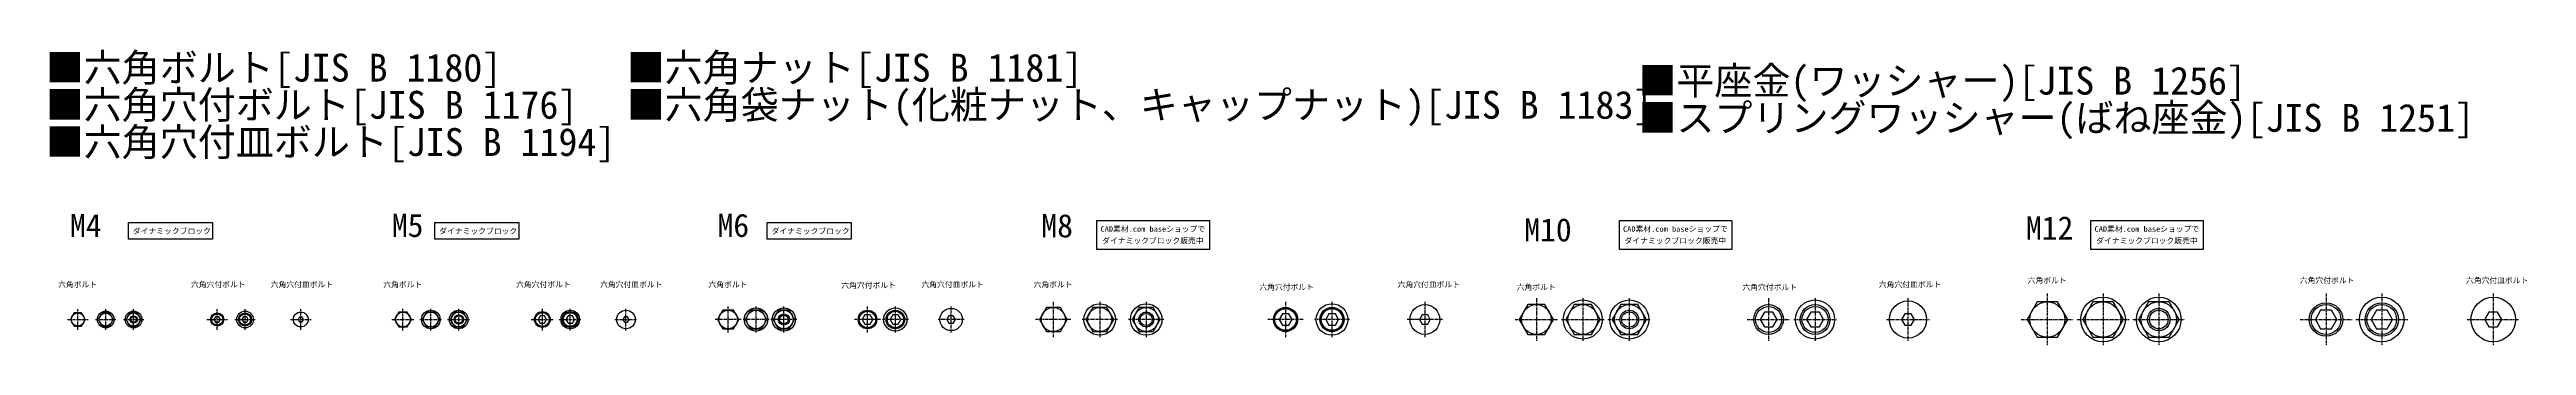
# Model space of a CAD drawing. Header units: millimetres. Extents: x 233 to 3318, y 47 to 2014.
# Drawn here: x 246 to 1579, y 1855 to 2014 of the extents above; entities that cross this region are included whole.
import ezdxf
from ezdxf.enums import TextEntityAlignment as Align

# ---------------------------------------------------------------- set-up
doc = ezdxf.new("R2010")
doc.units = ezdxf.units.MM
doc.linetypes.add('csc_CENTER', pattern=[50.8, 31.75, -6.35, 6.35, -6.35])
doc.styles.add('ＭＳ ゴシック', font='MS Gothic.ttf')

# ---------------------------------------------------------------- blocks, each defined once
blk = doc.blocks.new('*U38')
at = {"color": 0, "linetype": 'csc_CENTER', "lineweight": -2, "ltscale": 0.05}
for points in [[(-5.5, 0), (5.5, 0)], [(0, -5.5), (0, 5.5)]]:
    blk.add_lwpolyline(points, dxfattribs=at)
at = {"color": 0, "linetype": 'ByBlock', "lineweight": -2}
blk.add_lwpolyline([(-2, 3.5), (-4, 0), (-2, -3.5), (2, -3.5), (4, 0), (2, 3.5)], close=True, dxfattribs=at)
blk.add_circle((0, 0), 3.5, dxfattribs=at)
blk = doc.blocks.new('*U39')
at = {"color": 0, "linetype": 'csc_CENTER', "lineweight": -2, "ltscale": 0.05}
for points in [[(-5.5, 0), (5.5, 0)], [(0, -5.5), (0, 5.5)]]:
    blk.add_lwpolyline(points, dxfattribs=at)
at = {"color": 0, "linetype": 'ByBlock', "lineweight": -2}
blk.add_lwpolyline([(-2, 3.5), (-4, 0), (-2, -3.5), (2, -3.5), (4, 0), (2, 3.5)], close=True, dxfattribs=at)
for radius in [4.5, 3.5]:
    blk.add_circle((0, 0), radius, dxfattribs=at)
blk = doc.blocks.new('*U40')
at = {"color": 0, "linetype": 'csc_CENTER', "lineweight": -2, "ltscale": 0.05}
for points in [[(-5.5, 0), (5.5, 0)], [(0, -5.5), (0, 5.5)]]:
    blk.add_lwpolyline(points, dxfattribs=at)
at = {"color": 0, "linetype": 'ByBlock', "lineweight": -2}
blk.add_lwpolyline([(-2, 3.5), (-4, 0), (-2, -3.5), (2, -3.5), (4, 0), (2, 3.5)], close=True, dxfattribs=at)
for radius in [4.5, 3.5, 2, 1.6]:
    blk.add_circle((0, 0), radius, dxfattribs=at)
blk = doc.blocks.new('*U41')
at = {"color": 0, "linetype": 'csc_CENTER', "lineweight": -2, "ltscale": 0.05}
for points in [[(-5.5, 0), (5.5, 0)], [(0, -5.5), (0, 5.5)]]:
    blk.add_lwpolyline(points, dxfattribs=at)
at = {"color": 0, "linetype": 'ByBlock', "lineweight": -2}
blk.add_lwpolyline([(-0.866, -1.5), (0.866, -1.5), (1.732, 0), (0.866, 1.5), (-0.866, 1.5), (-1.732, 0)], close=True, dxfattribs=at)
for radius in [3.5, 3]:
    blk.add_circle((0, 0), radius, dxfattribs=at)
blk = doc.blocks.new('*U42')
at = {"color": 0, "linetype": 'csc_CENTER', "lineweight": -2, "ltscale": 0.05}
for points in [[(-5.5, 0), (5.5, 0)], [(0, -5.5), (0, 5.5)]]:
    blk.add_lwpolyline(points, dxfattribs=at)
at = {"color": 0, "linetype": 'ByBlock', "lineweight": -2}
blk.add_lwpolyline([(-0.866, -1.5), (0.866, -1.5), (1.732, 0), (0.866, 1.5), (-0.866, 1.5), (-1.732, 0)], close=True, dxfattribs=at)
for radius in [4.5, 3.5, 3]:
    blk.add_circle((0, 0), radius, dxfattribs=at)
blk = doc.blocks.new('*U37')
at = {"color": 0, "linetype": 'csc_CENTER', "lineweight": -2, "ltscale": 0.05}
for points in [[(-5.5, 0), (5.5, 0)], [(0, -5.5), (0, 5.5)]]:
    blk.add_lwpolyline(points, dxfattribs=at)
at = {"color": 0, "linetype": 'ByBlock', "lineweight": -2}
blk.add_lwpolyline([(-0.7, -1.2), (0.7, -1.2), (1.4, 0), (0.7, 1.3), (-0.7, 1.3), (-1.4, 0)], close=True, dxfattribs=at)
blk.add_circle((0, 0), 4, dxfattribs=at)
blk = doc.blocks.new('*U7')
at = {"color": 0, "linetype": 'csc_CENTER', "lineweight": -2, "ltscale": 0.05}
for points in [[(-6, 0), (6, 0)], [(0, -6), (0, 6)]]:
    blk.add_lwpolyline(points, dxfattribs=at)
at = {"color": 0, "linetype": 'ByBlock', "lineweight": -2}
blk.add_lwpolyline([(-2.3, 4), (-4.6, 0), (-2.3, -4), (2.3, -4), (4.6, 0), (2.3, 4)], close=True, dxfattribs=at)
blk.add_circle((0, 0), 4, dxfattribs=at)
blk = doc.blocks.new('*U22')
at = {"color": 0, "linetype": 'ByBlock', "lineweight": -2}
blk.add_lwpolyline([(-2.9, 5), (-5.8, 0), (-2.9, -5), (2.9, -5), (5.8, 0), (2.9, 5)], close=True, dxfattribs=at)
at = {"color": 0, "linetype": 'csc_CENTER', "lineweight": -2, "ltscale": 0.05}
for points in [[(0, -7), (0, 7)], [(7, 0), (-7, 0)]]:
    blk.add_lwpolyline(points, dxfattribs=at)
at = {"color": 0, "linetype": 'ByBlock', "lineweight": -2}
blk.add_circle((0, 0), 5, dxfattribs=at)
blk = doc.blocks.new('*U8')
at = {"color": 0, "linetype": 'csc_CENTER', "lineweight": -2, "ltscale": 0.05}
for points in [[(-6, 0), (6, 0)], [(0, -6), (0, 6)]]:
    blk.add_lwpolyline(points, dxfattribs=at)
at = {"color": 0, "linetype": 'ByBlock', "lineweight": -2}
blk.add_lwpolyline([(-2.3, 4), (-4.6, 0), (-2.3, -4), (2.3, -4), (4.6, 0), (2.3, 4)], close=True, dxfattribs=at)
for radius in [5, 4]:
    blk.add_circle((0, 0), radius, dxfattribs=at)
blk = doc.blocks.new('*U9')
at = {"color": 0, "linetype": 'csc_CENTER', "lineweight": -2, "ltscale": 0.05}
for points in [[(-6, 0), (6, 0)], [(0, -6), (0, 6)]]:
    blk.add_lwpolyline(points, dxfattribs=at)
at = {"color": 0, "linetype": 'ByBlock', "lineweight": -2}
blk.add_lwpolyline([(-2.3, 4), (-4.6, 0), (-2.3, -4), (2.3, -4), (4.6, 0), (2.3, 4)], close=True, dxfattribs=at)
for radius in [5, 4, 2.5, 2]:
    blk.add_circle((0, 0), radius, dxfattribs=at)
blk = doc.blocks.new('*U10')
at = {"color": 0, "linetype": 'csc_CENTER', "lineweight": -2, "ltscale": 0.05}
for points in [[(-6, 0), (6, 0)], [(0, -6), (0, 6)]]:
    blk.add_lwpolyline(points, dxfattribs=at)
at = {"color": 0, "linetype": 'ByBlock', "lineweight": -2}
blk.add_lwpolyline([(-1.1548, 2), (-2.3092, 0), (-1.1548, -2), (1.1548, -2), (2.3096, 0), (1.1548, 2)], close=True, dxfattribs=at)
for radius in [4.25, 3.75]:
    blk.add_circle((0, 0), radius, dxfattribs=at)
blk = doc.blocks.new('*U11')
at = {"color": 0, "linetype": 'csc_CENTER', "lineweight": -2, "ltscale": 0.05}
for points in [[(-6, 0), (6, 0)], [(0, -6), (0, 6)]]:
    blk.add_lwpolyline(points, dxfattribs=at)
at = {"color": 0, "linetype": 'ByBlock', "lineweight": -2}
blk.add_lwpolyline([(-1.1548, 2), (-2.3092, 0), (-1.1548, -2), (1.1548, -2), (2.3096, 0), (1.1548, 2)], close=True, dxfattribs=at)
for radius in [5, 4.25, 3.75]:
    blk.add_circle((0, 0), radius, dxfattribs=at)
blk = doc.blocks.new('*U12')
at = {"color": 0, "linetype": 'csc_CENTER', "lineweight": -2, "ltscale": 0.05}
for points in [[(-6, 0), (6, 0)], [(0, -6), (0, 6)]]:
    blk.add_lwpolyline(points, dxfattribs=at)
at = {"color": 0, "linetype": 'ByBlock', "lineweight": -2}
blk.add_lwpolyline([(-0.866, -1.5), (0.866, -1.5), (1.732, 0), (0.866, 1.5), (-0.866, 1.5), (-1.732, 0)], close=True, dxfattribs=at)
blk.add_circle((0, 0), 5, dxfattribs=at)
blk = doc.blocks.new('*U23')
at = {"color": 0, "linetype": 'csc_CENTER', "lineweight": -2, "ltscale": 0.05}
for points in [[(7, 0), (-7, 0)], [(0, -7), (0, 7)]]:
    blk.add_lwpolyline(points, dxfattribs=at)
at = {"color": 0, "linetype": 'ByBlock', "lineweight": -2}
blk.add_lwpolyline([(-2.9, 5), (-5.8, 0), (-2.9, -5), (2.9, -5), (5.8, 0), (2.9, 5)], close=True, dxfattribs=at)
for radius in [6.25, 5]:
    blk.add_circle((0, 0), radius, dxfattribs=at)
blk = doc.blocks.new('*U24')
at = {"color": 0, "linetype": 'ByBlock', "lineweight": -2}
blk.add_lwpolyline([(-2.9, 5), (-5.8, 0), (-2.9, -5), (2.9, -5), (5.8, 0), (2.9, 5)], close=True, dxfattribs=at)
at = {"color": 0, "linetype": 'csc_CENTER', "lineweight": -2, "ltscale": 0.05}
for points in [[(0, -7), (0, 7)], [(7, 0), (-7, 0)]]:
    blk.add_lwpolyline(points, dxfattribs=at)
at = {"color": 0, "linetype": 'ByBlock', "lineweight": -2}
for radius in [6.25, 5, 3, 2.4]:
    blk.add_circle((0, 0), radius, dxfattribs=at)
blk = doc.blocks.new('*U25')
at = {"color": 0, "linetype": 'ByBlock', "lineweight": -2}
blk.add_lwpolyline([(-1.4432, 2.5), (-2.8868, 0), (-1.4432, -2.5), (1.4432, -2.5), (2.8868, 0), (1.4432, 2.5)], close=True, dxfattribs=at)
at = {"color": 0, "linetype": 'csc_CENTER', "lineweight": -2, "ltscale": 0.05}
for points in [[(0, -7), (0, 7)], [(7, 0), (-7, 0)]]:
    blk.add_lwpolyline(points, dxfattribs=at)
at = {"color": 0, "linetype": 'ByBlock', "lineweight": -2}
for radius in [5, 4.4]:
    blk.add_circle((0, 0), radius, dxfattribs=at)
blk = doc.blocks.new('*U26')
at = {"color": 0, "linetype": 'ByBlock', "lineweight": -2}
blk.add_lwpolyline([(-1.4432, 2.5), (-2.8868, 0), (-1.4432, -2.5), (1.4432, -2.5), (2.8868, 0), (1.4432, 2.5)], close=True, dxfattribs=at)
at = {"color": 0, "linetype": 'csc_CENTER', "lineweight": -2, "ltscale": 0.05}
for points in [[(0, -7), (0, 7)], [(7, 0), (-7, 0)]]:
    blk.add_lwpolyline(points, dxfattribs=at)
at = {"color": 0, "linetype": 'ByBlock', "lineweight": -2}
for radius in [6.25, 5, 4.4]:
    blk.add_circle((0, 0), radius, dxfattribs=at)
blk = doc.blocks.new('*U27')
at = {"color": 0, "linetype": 'ByBlock', "lineweight": -2}
blk.add_lwpolyline([(-1.1548, 2), (-2.3092, 0), (-1.1548, -2), (1.1548, -2), (2.3096, 0), (1.1548, 2)], close=True, dxfattribs=at)
at = {"color": 0, "linetype": 'csc_CENTER', "lineweight": -2, "ltscale": 0.05}
for points in [[(0, -7), (0, 7)], [(7, 0), (-7, 0)]]:
    blk.add_lwpolyline(points, dxfattribs=at)
at = {"color": 0, "linetype": 'ByBlock', "lineweight": -2}
blk.add_circle((0, 0), 6, dxfattribs=at)

msp = doc.modelspace()

# ---------------------------------------------------------------- linework, layer by layer
for points in [[(288.2, 1921.3), (333.5, 1921.3), (333.5, 1912.5), (288.2, 1912.5)], [(453.1, 1921.3), (498.4, 1921.3), (498.4, 1912.5), (453.1, 1912.5)], [(632, 1921.3), (677.3, 1921.3), (677.3, 1912.5), (632, 1912.5)], [(809.5, 1922.4), (870, 1922.4), (870, 1906.8), (809.5, 1906.8)], [(1090.7, 1922.4), (1151.2, 1922.4), (1151.2, 1906.8), (1090.7, 1906.8)], [(1344.4, 1922.4), (1404.9, 1922.4), (1404.9, 1906.8), (1344.4, 1906.8)], [(782.3, 1875.7), (778.5, 1869.2), (782.3, 1862.7), (789.8, 1862.7), (793.5, 1869.2), (789.8, 1875.7)], [(807.3, 1875.7), (803.5, 1869.2), (807.3, 1862.7), (814.8, 1862.7), (818.5, 1869.2), (814.8, 1875.7)], [(832.3, 1875.7), (828.5, 1869.2), (832.3, 1862.7), (839.8, 1862.7), (843.5, 1869.2), (839.8, 1875.7)], [(909.3, 1866.2), (912.8, 1866.2), (914.5, 1869.2), (912.8, 1872.2), (909.3, 1872.2), (907.6, 1869.2)], [(934.3, 1866.2), (937.8, 1866.2), (939.5, 1869.2), (937.8, 1872.2), (934.3, 1872.2), (932.6, 1869.2)], [(984.6, 1871.7), (983.1, 1869.2), (984.6, 1866.7), (987.5, 1866.7), (988.9, 1869.2), (987.5, 1871.7)], [(1041.4, 1877.2), (1036.8, 1869.2), (1041.4, 1861.2), (1050.6, 1861.2), (1055.3, 1869.2), (1050.6, 1877.2)], [(1066.4, 1877.2), (1061.8, 1869.2), (1066.4, 1861.2), (1075.6, 1861.2), (1080.3, 1869.2), (1075.6, 1877.2)], [(1091.4, 1877.2), (1086.8, 1869.2), (1091.4, 1861.2), (1100.6, 1861.2), (1105.3, 1869.2), (1100.6, 1877.2)], [(1168.7, 1865.2), (1173.3, 1865.2), (1175.6, 1869.2), (1173.3, 1873.2), (1168.7, 1873.2), (1166.4, 1869.2)], [(1193.7, 1865.2), (1198.3, 1865.2), (1200.6, 1869.2), (1198.3, 1873.2), (1193.7, 1873.2), (1191.4, 1869.2)], [(1244.3, 1866.2), (1247.8, 1866.2), (1249.5, 1869.2), (1247.8, 1872.2), (1244.3, 1872.2), (1242.6, 1869.2)], [(1315.5, 1878.7), (1310.1, 1869.2), (1315.5, 1859.7), (1326.5, 1859.7), (1332, 1869.2), (1326.5, 1878.7)], [(1345.5, 1878.7), (1340.1, 1869.2), (1345.5, 1859.7), (1356.5, 1859.7), (1362, 1869.2), (1356.5, 1878.7)], [(1375.5, 1878.7), (1370.1, 1869.2), (1375.5, 1859.7), (1386.5, 1859.7), (1392, 1869.2), (1386.5, 1878.7)], [(1465.3, 1869.2), (1468.1, 1864.2), (1473.9, 1864.2), (1476.8, 1869.2), (1473.9, 1874.2), (1468.1, 1874.2)], [(1495.3, 1869.2), (1498.1, 1864.2), (1503.9, 1864.2), (1506.8, 1869.2), (1503.9, 1874.2), (1498.1, 1874.2)], [(1558.7, 1865.2), (1563.3, 1865.2), (1565.6, 1869.2), (1563.3, 1873.2), (1558.7, 1873.2), (1556.4, 1869.2)]]:
    msp.add_lwpolyline(points, close=True)
at = {"linetype": 'csc_CENTER', "ltscale": 0.05}
for points in [[(1046, 1880.7), (1046, 1857.7)], [(1071, 1880.7), (1071, 1857.7)], [(1096, 1880.7), (1096, 1857.7)], [(1171, 1880.7), (1171, 1857.7)], [(1196, 1880.7), (1196, 1857.7)], [(1246, 1880.7), (1246, 1857.7)], [(1321, 1883.2), (1321, 1855.2)], [(1351, 1883.2), (1351, 1855.2)], [(1381, 1883.2), (1381, 1855.2)], [(1471, 1883.2), (1471, 1855.2)], [(1501, 1883.2), (1501, 1855.2)], [(1561, 1883.2), (1561, 1855.2)], [(795.5, 1869.2), (776.5, 1869.2)], [(786, 1878.7), (786, 1859.7)], [(820.5, 1869.2), (801.5, 1869.2)], [(811, 1878.7), (811, 1859.7)], [(845.5, 1869.2), (826.5, 1869.2)], [(836, 1878.7), (836, 1859.7)], [(920.5, 1869.2), (901.5, 1869.2)], [(911, 1878.7), (911, 1859.7)], [(945.5, 1869.2), (926.5, 1869.2)], [(936, 1878.7), (936, 1859.7)], [(995.5, 1869.2), (976.5, 1869.2)], [(986, 1878.7), (986, 1859.7)], [(1034.5, 1869.2), (1057.5, 1869.2)], [(1059.5, 1869.2), (1082.5, 1869.2)], [(1084.5, 1869.2), (1107.5, 1869.2)], [(1159.5, 1869.2), (1182.5, 1869.2)], [(1184.5, 1869.2), (1207.5, 1869.2)], [(1234.5, 1869.2), (1257.5, 1869.2)], [(1307, 1869.2), (1335, 1869.2)], [(1337, 1869.2), (1365, 1869.2)], [(1367, 1869.2), (1395, 1869.2)], [(1457, 1869.2), (1485, 1869.2)], [(1487, 1869.2), (1515, 1869.2)], [(1547, 1869.2), (1575, 1869.2)]]:
    msp.add_lwpolyline(points, dxfattribs=at)
for centre, radius in [((1071, 1869.2), 10.5), ((1096, 1869.2), 10.5), ((1196, 1869.2), 10.5), ((1351, 1869.2), 12), ((1381, 1869.2), 12), ((1501, 1869.2), 12), ((1561, 1869.2), 12), ((786, 1869.2), 6.5), ((811, 1869.2), 8.5), ((811, 1869.2), 6.5), ((836, 1869.2), 8.5), ((836, 1869.2), 6.5), ((836, 1869.2), 4), ((836, 1869.2), 3.25), ((911, 1869.2), 6.5), ((911, 1869.2), 5.8), ((936, 1869.2), 8.5), ((936, 1869.2), 6.5), ((936, 1869.2), 5.8), ((986, 1869.2), 8), ((1046, 1869.2), 8), ((1071, 1869.2), 8), ((1096, 1869.2), 8), ((1096, 1869.2), 5), ((1096, 1869.2), 4.1), ((1171, 1869.2), 8), ((1171, 1869.2), 7), ((1196, 1869.2), 8), ((1196, 1869.2), 7), ((1246, 1869.2), 10), ((1321, 1869.2), 9.5), ((1351, 1869.2), 9.5), ((1381, 1869.2), 9.5), ((1381, 1869.2), 6), ((1381, 1869.2), 5), ((1471, 1869.2), 9), ((1471, 1869.2), 8), ((1501, 1869.2), 9), ((1501, 1869.2), 8)]:
    msp.add_circle(centre, radius)

# ---------------------------------------------------------------- block references
for name, p in [('*U38', (261, 1869.2)), ('*U39', (276, 1869.2)), ('*U40', (291, 1869.2)), ('*U41', (336, 1869.2)), ('*U42', (351, 1869.2)), ('*U37', (381, 1869.2)), ('*U7', (436, 1869.2)), ('*U8', (451, 1869.2)), ('*U9', (466, 1869.2)), ('*U10', (511, 1869.2)), ('*U11', (526, 1869.2)), ('*U12', (556, 1869.2)), ('*U22', (611, 1869.2)), ('*U23', (626, 1869.2)), ('*U24', (641, 1869.2)), ('*U25', (686, 1869.2)), ('*U26', (701, 1869.2)), ('*U27', (731, 1869.2))]:
    msp.add_blockref(name, p)

# ---------------------------------------------------------------- texts
at = {"style": 'ＭＳ ゴシック'}
for s, p in [('CAD素材.com baseショップで', (839.6, 1918)), ('CAD素材.com baseショップで', (1120.8, 1918)), ('CAD素材.com baseショップで', (1374.6, 1918)), ('ダイナミックブロック販売中', (839.6, 1911.7)), ('ダイナミックブロック販売中', (1120.8, 1911.7)), ('ダイナミックブロック販売中', (1374.6, 1911.7)), ('六角ボルト', (260.9, 1888.1)), ('六角穴付ボルト', (336.6, 1888.1)), ('六角穴付皿ボルト', (381.6, 1888.1)), ('六角ボルト', (435.9, 1888.1)), ('六角穴付ボルト', (511.6, 1888.1)), ('六角穴付皿ボルト', (558.9, 1888.1)), ('六角ボルト', (610.9, 1888.1)), ('六角穴付ボルト', (686.6, 1887.7)), ('六角穴付皿ボルト', (731.8, 1888.1)), ('六角ボルト', (785.9, 1888.1)), ('六角穴付ボルト', (911.6, 1886.7)), ('六角穴付皿ボルト', (988.1, 1888.1)), ('六角ボルト', (1045.9, 1886.7)), ('六角穴付ボルト', (1171.6, 1886.6)), ('六角穴付皿ボルト', (1247.1, 1888.1)), ('六角ボルト', (1320.9, 1890.3)), ('六角穴付ボルト', (1471.6, 1890.3)), ('六角穴付皿ボルト', (1563.1, 1890.3))]:
    msp.add_text(s, height=3, dxfattribs=at).set_placement(p, align=Align.MIDDLE)
at = {"color": 6, "style": 'ＭＳ ゴシック'}
for p in [(311.6, 1916.9), (476.5, 1916.9), (655.4, 1916.9)]:
    msp.add_text('ダイナミックブロック', height=3, dxfattribs=at).set_placement(p, align=Align.MIDDLE)
at = {"attachment_point": 1, "style": 'ＭＳ ゴシック'}
for s, insert, char_height in [('■六角ボルト[JIS B 1180]', (243.7, 2012.2), 15), ('■六角ナット[JIS B 1181]', (556.4, 2012.2), 15), ('■平座金(ワッシャー)[JIS B 1256]', (1100.9, 2005.2), 15), ('■六角穴付ボルト[JIS B 1176]', (243.7, 1992.2), 15), ('■六角袋ナット(化粧ナット、キャップナット)[JIS B 1183]', (556.4, 1992.2), 15), ('■スプリングワッシャー(ばね座金)[JIS B 1251]', (1100.9, 1985.2), 15), ('■六角穴付皿ボルト[JIS B 1194]', (243.7, 1972.2), 15), ('M4', (256.8, 1926), 12.5), ('M5', (430, 1926.1), 12.5), ('M6', (605.3, 1926.1), 12.5), ('M8', (779.6, 1925.9), 12.5), ('M10', (1039.5, 1923.7), 12.5), ('M12', (1309.5, 1924.7), 12.5)]:
    msp.add_mtext(s, dxfattribs=dict(at, insert=insert, char_height=char_height))

doc.saveas('drawing.dxf')
